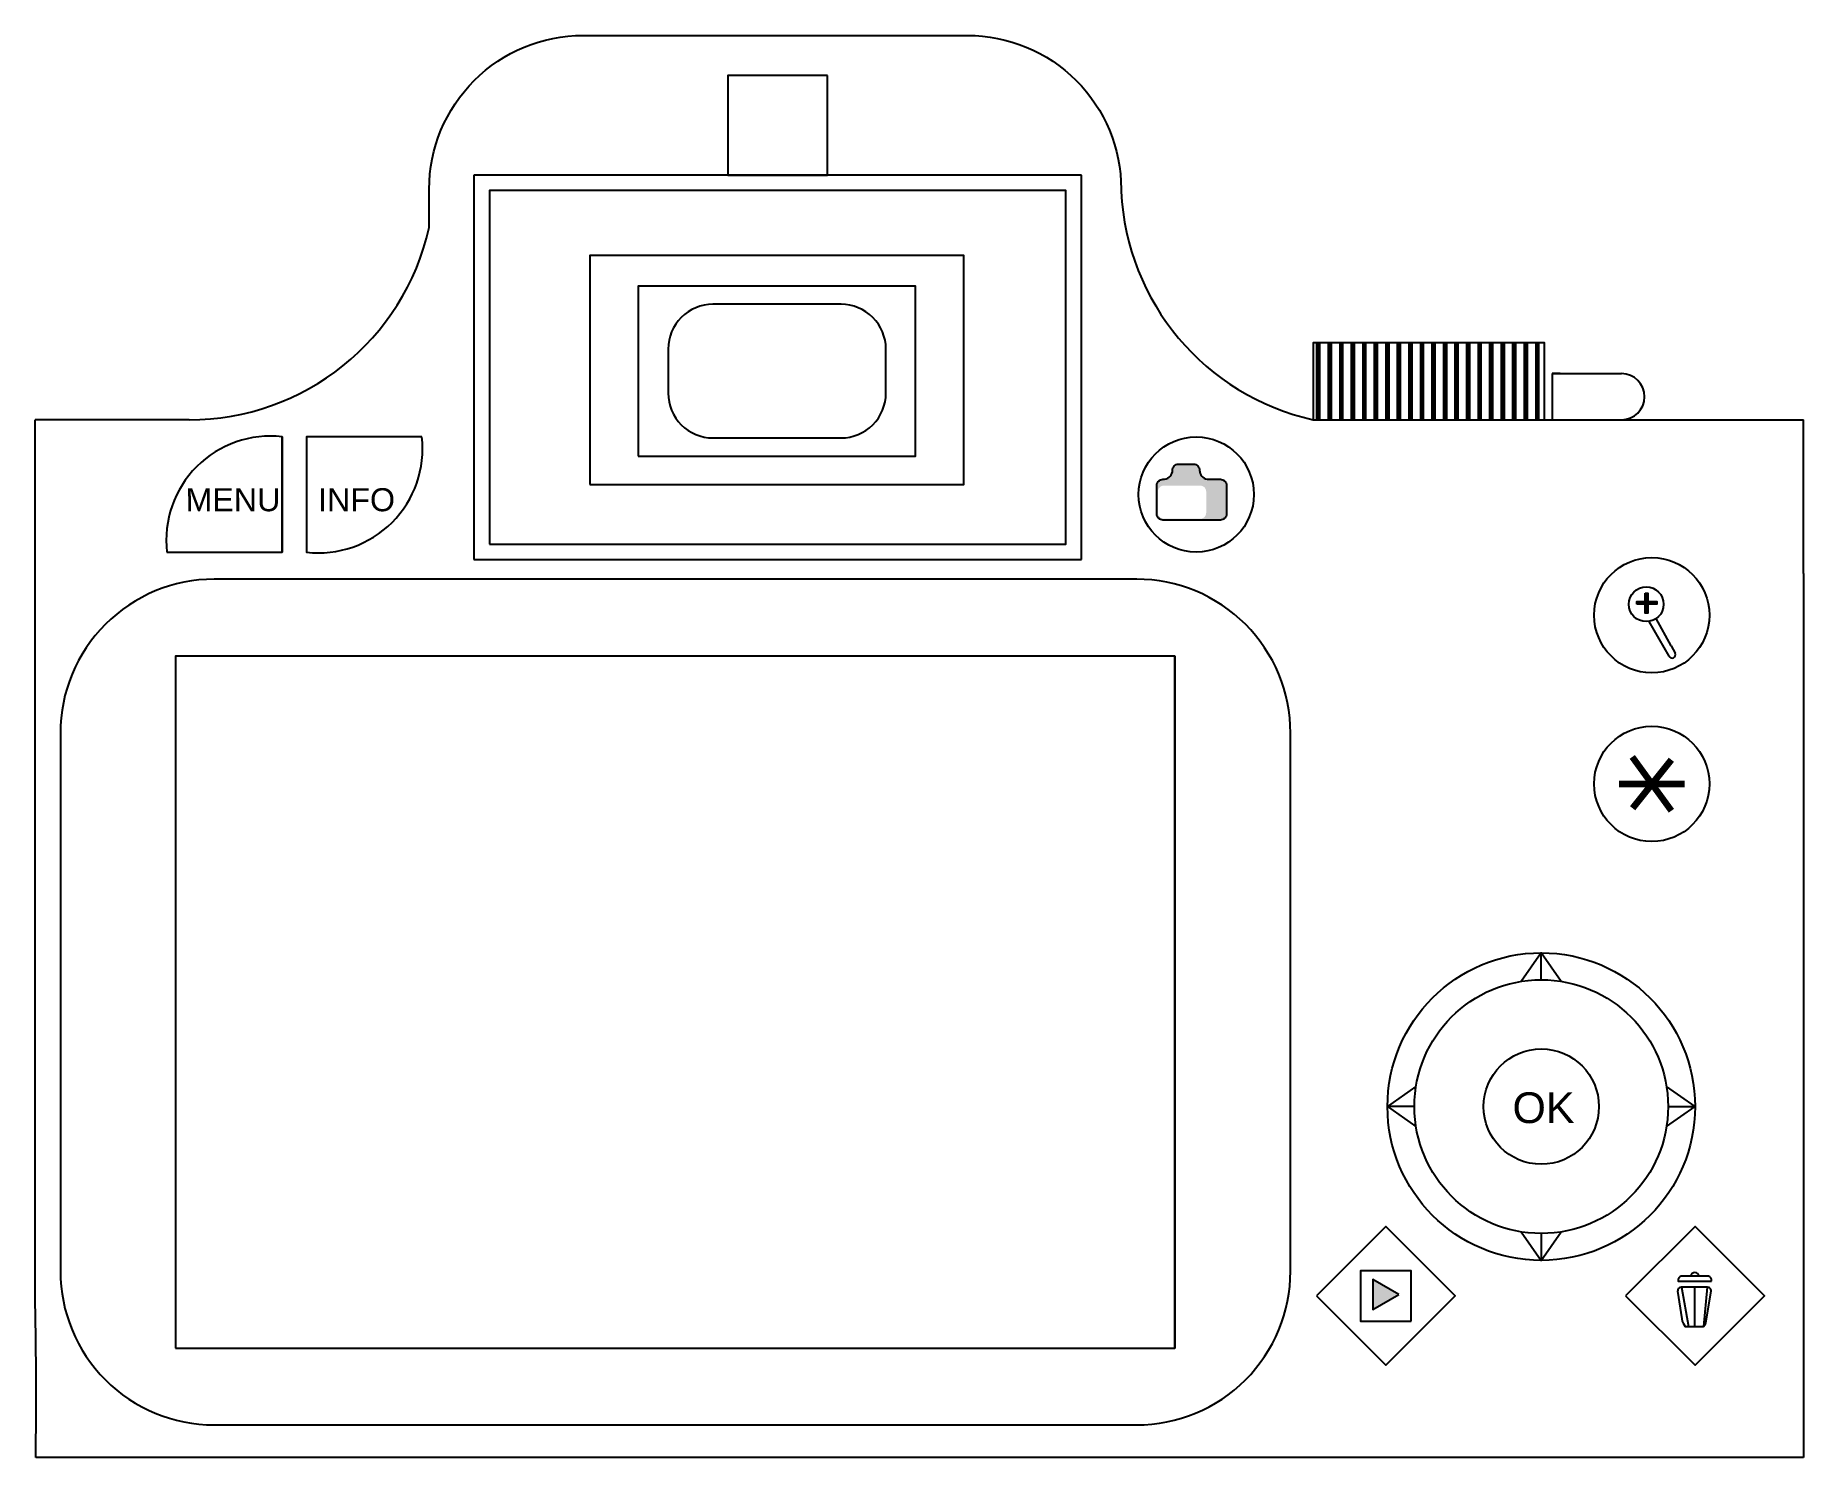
# Model space of a CAD drawing. Header units: millimetres. Extents: x 0.6 to 33.7, y 1.5 to 10.4.
# Drawn here: x 2.127 to 3.277, y 2.429 to 3.354 of the extents above; entities that cross this region are included whole.
import ezdxf

# ---------------------------------------------------------------- set-up
doc = ezdxf.new("R2010")
doc.units = ezdxf.units.MM
doc.header["$MEASUREMENT"] = 0
for name, color, linetype in [('butoane', 222, 'Continuous'), ('camera', 11, 'Continuous'), ('ECRAN DIGITAL', 143, 'Continuous'), ('PROTECȚIE VIZOR', 233, 'Continuous'), ('SELECTOR DE MODURI', 223, 'Continuous'), ('SELECTOR MULTIPLU', 200, 'Continuous'), ('SENZOR', 214, 'Continuous'), ('VIZOR', 151, 'Continuous')]:
    doc.layers.add(name, color=color, linetype=linetype)
doc.styles.get("Standard").update_dxf_attribs({"font": 'arial.ttf'})

msp = doc.modelspace()

# ---------------------------------------------------------------- texts
at = {"layer": 'butoane', "char_height": 0.015, "attachment_point": 1, "rotation": 0.015}
for s, insert in [('{\\C0;INFO}', (2.3111, 3.059)), ('{\\C0;MENU}', (2.2249, 3.059))]:
    msp.add_mtext_dynamic_manual_height_columns(s, width=0.018035, gutter_width=1, heights=[0], dxfattribs=dict(at, insert=insert))
at = {"layer": 'butoane', "insert": (3.0879, 2.6661), "char_height": 0.2, "attachment_point": 1}
msp.add_mtext('{\\H0.1x;\\C0;OK}', dxfattribs=at)

# ---------------------------------------------------------------- hatches: boundary and pattern name
at = {"layer": 'butoane', "true_color": 0x642165}
h = msp.add_hatch(color=219, dxfattribs=at)
h.dxf.hatch_style = 1
h.paths.add_polyline_path([(3.0139, 2.5346), (2.9971, 2.5443), (2.9971, 2.5249)])
at = {"layer": 'camera'}
h = msp.add_hatch(color=256, dxfattribs=at)
h.dxf.hatch_style = 1
h.paths.add_polyline_path([(2.8844, 3.0707, 0.418329), (2.8805, 3.0747), (2.8706, 3.0747, 0.414214), (2.8667, 3.0707), (2.8667, 3.0697, -0.351002), (2.8606, 3.0648, 0.414214), (2.8566, 3.0609), (2.8566, 3.0422, 0.414214), (2.8606, 3.0383), (2.8979, 3.0383, 0.414214), (2.9019, 3.0422), (2.9019, 3.0609, 0.414214), (2.8979, 3.0648), (2.8893, 3.0648, -0.33784)])
h.paths.add_polyline_path([(2.8848, 3.0607, -0.414214), (2.8887, 3.0568), (2.8887, 3.043, -0.414214), (2.8848, 3.0391), (2.8612, 3.0391, -0.414214), (2.8573, 3.043), (2.8573, 3.0568, -0.414214), (2.8612, 3.0607)], flags=16)
at = {"layer": 'camera', "true_color": 0x642165}
h = msp.add_hatch(color=219, dxfattribs=at)
h.dxf.hatch_style = 1
h.paths.add_polyline_path([(3.1741, 2.9853), (3.1759, 2.9853), (3.1759, 2.9907), (3.1741, 2.9907)])
h.paths.add_polyline_path([(3.1759, 2.9853), (3.1741, 2.9853), (3.1741, 2.9836), (3.1759, 2.9836)])
h.paths.add_polyline_path([(3.1687, 2.9853), (3.1687, 2.9836), (3.1741, 2.9836), (3.1741, 2.9853)])
h.paths.add_polyline_path([(3.1817, 2.9836), (3.1817, 2.9853), (3.1759, 2.9853), (3.1759, 2.9836)])
h.paths.add_polyline_path([(3.1741, 2.9777), (3.1759, 2.9777), (3.1759, 2.9836), (3.1741, 2.9836)])
at = {"layer": 'SELECTOR DE MODURI'}
h = msp.add_hatch(dxfattribs=at)
h.set_pattern_fill('PLAST', color=256, scale=0.03, angle=90)
h.set_pattern_definition([(90, (1.492592, 0.311935), (-0.0075, 5e-19), []), (90, (1.4916545, 0.311935), (-0.0075, 5e-19), []), (90, (1.490717, 0.311935), (-0.0075, 5e-19), [])])
h.paths.add_polyline_path([(2.9582, 3.1535), (2.9582, 3.1035), (3.1088, 3.1035), (3.1088, 3.1535)])

# ---------------------------------------------------------------- linework, layer by layer
at = {"color": 0, "lineweight": 100, "ltscale": 2}
msp.add_line((3.1658, 2.8842), (3.1912, 2.8493), dxfattribs=at)
at = {"layer": 'butoane'}
for p, q in [((3.1188, 3.1335), (3.1138, 3.1335)), ((3.1911, 2.9564), (3.1937, 2.9517)), ((3.1066, 2.7568), (3.0936, 2.7382)), ((3.1978, 2.5393), (3.2024, 2.5137)), ((3.2062, 2.5393), (3.2062, 2.5221)), ((3.2146, 2.5393), (3.2121, 2.5137)), ((3.2062, 2.5221), (3.2062, 2.5137))]:
    msp.add_line(p, q, dxfattribs=at)
at = {"layer": 'butoane', "color": 0, "lineweight": 106, "ltscale": 2}
for p, q in [((3.191, 2.8824), (3.166, 2.851)), ((3.1572, 2.8667), (3.1998, 2.8667))]:
    msp.add_line(p, q, dxfattribs=at)
at = {"layer": 'butoane'}
for points in [[(2.2128, 3.0174), (2.2878, 3.0174), (2.2878, 3.0924, 0.483442)], [(2.3786, 3.0924), (2.3036, 3.0924), (2.3036, 3.0174, 0.483442)], [(3.1953, 2.5368), (3.1981, 2.5187, 0.15527), (3.2003, 2.5137), (3.2121, 2.5137, 0.185427), (3.2141, 2.5187), (3.2171, 2.5368, 0.414214), (3.2146, 2.5393), (3.1978, 2.5393, 0.414214)]]:
    msp.add_lwpolyline(points, format="xyb", close=True, dxfattribs=at)
for points in [[(3.1741, 2.9907), (3.1759, 2.9907), (3.1759, 2.9777), (3.1741, 2.9777)], [(3.1687, 2.9836), (3.1687, 2.9853), (3.1817, 2.9853), (3.1817, 2.9836)], [(2.9604, 2.5337), (3.0055, 2.4886), (3.0506, 2.5337), (3.0055, 2.5788)], [(3.1615, 2.5337), (3.2066, 2.4886), (3.2517, 2.5337), (3.2066, 2.5788)], [(3.0219, 2.5173), (3.0219, 2.5501), (2.9891, 2.5501), (2.9891, 2.5173)], [(3.0139, 2.5346), (2.9971, 2.5443), (2.9971, 2.5249)]]:
    msp.add_lwpolyline(points, close=True, dxfattribs=at)
for points in [[(3.1766, 2.9724), (3.1896, 2.9498, 1), (3.1937, 2.9517)], [(3.2174, 2.5432), (3.2174, 2.544, 0.414214), (3.2149, 2.5465), (3.1981, 2.5465, 0.414214), (3.1956, 2.544), (3.1956, 2.5432), (3.2174, 2.5432)]]:
    msp.add_lwpolyline(points, format="xyb", dxfattribs=at)
msp.add_lwpolyline([(3.1911, 2.9564), (3.1814, 2.9743)], dxfattribs=at)
for centre, radius in [((2.8822, 3.0549), 0.0375), ((3.1785, 2.9764), 0.0375), ((3.1749, 2.9835), 0.0113), ((3.1785, 2.8667), 0.0375), ((3.1066, 2.6568), 0.0375), ((3.1066, 2.6568), 0.0375)]:
    msp.add_circle(centre, radius, dxfattribs=at)
msp.add_arc((3.2065, 2.5465), 0.0025, 360, 180, dxfattribs=at)
at = {"layer": 'camera'}
for p, q in [((2.2272, 3.1035), (2.1272, 3.1035)), ((3.2772, 3.0035), (3.2772, 3.1035))]:
    msp.add_line(p, q, dxfattribs=at)
for points in [[(2.2272, 3.1035), (2.2272, 3.1035, 0.351002), (2.3834, 3.2285), (2.3834, 3.2535, -0.414214), (2.4834, 3.3535), (2.7334, 3.3535, -0.414214), (2.8334, 3.2535), (2.8334, 3.2519, 0.33748), (2.9582, 3.1035), (3.2772, 3.1035)], [(2.2272, 3.1035), (2.2272, 3.1035, 0.351002), (2.3834, 3.2285), (2.3834, 3.2535, -0.414214), (2.4834, 3.3535), (2.7334, 3.3535, -0.414214), (2.8334, 3.2535), (2.8334, 3.2519, 0.33748), (2.9582, 3.1035), (3.1772, 3.1035)], [(2.8332, 3.2596), (2.8332, 3.2596, 0.000974), (2.8332, 3.259, 0.000974)], [(3.1772, 3.1035), (3.1772, 3.1035, 1)], [(2.8606, 3.0648), (2.8606, 3.0648, 0.351002), (2.8667, 3.0697), (2.8667, 3.0707, -0.414214), (2.8706, 3.0747), (2.8805, 3.0747, -0.414214), (2.8844, 3.0707), (2.8844, 3.0707, 0.33748), (2.8893, 3.0648), (2.8979, 3.0648, -0.414214), (2.9019, 3.0609), (2.9019, 3.0422, -0.414214), (2.8979, 3.0383), (2.8606, 3.0383, -0.414214), (2.8566, 3.0422), (2.8566, 3.0609, -0.414214), (2.8606, 3.0648), (2.8607, 3.0648)], [(2.1275, 2.4285, 0.007721), (2.1272, 2.5285), (2.1272, 2.978)]]:
    msp.add_lwpolyline(points, format="xyb", dxfattribs=at)
for points in [[(2.4225, 3.0226), (2.7975, 3.0226), (2.7975, 3.2526), (2.4225, 3.2526)], [(2.4878, 3.0613), (2.731, 3.0613), (2.731, 3.2104), (2.4878, 3.2104)], [(2.5193, 3.0798), (2.6997, 3.0798), (2.6997, 3.1905), (2.5193, 3.1905)], [(2.2878, 3.0924), (2.2878, 3.0924), (2.2878, 3.0174), (2.2878, 3.0174)], [(2.8683, 2.9498), (2.8683, 2.9498), (2.8683, 2.4998), (2.8683, 2.4998)]]:
    msp.add_lwpolyline(points, close=True, dxfattribs=at)
for points in [[(2.1272, 2.5787), (2.1272, 3.1035)], [(3.2772, 3.0035), (3.2772, 2.4285)], [(2.2605, 2.4285), (2.1275, 2.4285)], [(3.1507, 2.4285), (2.2605, 2.4285)], [(3.2772, 2.4285), (2.3353, 2.4285)]]:
    msp.add_lwpolyline(points, dxfattribs=at)
msp.add_lwpolyline([(2.2435, 2.4498), (2.8435, 2.4498, 0.414214), (2.9435, 2.5498), (2.9435, 2.8998, 0.414214), (2.8435, 2.9998), (2.2435, 2.9998, 0.414214), (2.1435, 2.8998), (2.1435, 2.5498, 0.414214)], format="xyb", close=True, dxfattribs=at)
at = {"layer": 'ECRAN DIGITAL'}
msp.add_lwpolyline([(2.2183, 2.4998), (2.8683, 2.4998), (2.8683, 2.9498), (2.2183, 2.9498)], close=True, dxfattribs=at)
at = {"layer": 'PROTECȚIE VIZOR'}
for p, q in [((2.8075, 3.2626), (2.4125, 3.2626)), ((2.4125, 3.2626), (2.4125, 3.0126)), ((2.8075, 3.0126), (2.8075, 3.2626)), ((2.7975, 3.2526), (2.4225, 3.2526)), ((2.4225, 3.2526), (2.4225, 3.0226)), ((2.7975, 3.0226), (2.7975, 3.2526)), ((2.4225, 3.0226), (2.7975, 3.0226)), ((2.4225, 3.0226), (2.4354, 3.0226)), ((2.4125, 3.0126), (2.4354, 3.0126)), ((2.4225, 3.0126), (2.8075, 3.0126))]:
    msp.add_line(p, q, dxfattribs=at)
at = {"layer": 'SELECTOR DE MODURI'}
for p, q in [((3.1138, 3.1335), (3.1588, 3.1335)), ((3.1138, 3.1335), (3.1138, 3.1035)), ((3.1088, 3.1035), (3.1588, 3.1035))]:
    msp.add_line(p, q, dxfattribs=at)
msp.add_lwpolyline([(2.9582, 3.1035), (3.1088, 3.1035), (3.1088, 3.1535), (2.9582, 3.1535)], close=True, dxfattribs=at)
msp.add_arc((3.1588, 3.1185), 0.015, 270, 90, dxfattribs=at)
at = {"layer": 'SELECTOR MULTIPLU'}
for p, q in [((3.1196, 2.7382), (3.1066, 2.7568)), ((3.0251, 2.6698), (3.0066, 2.6568)), ((3.188, 2.6438), (3.2066, 2.6568)), ((3.0936, 2.5753), (3.1066, 2.5568))]:
    msp.add_line(p, q, dxfattribs=at)
for points in [[(3.1066, 2.7393), (3.1066, 2.7568), (3.0936, 2.7382)], [(3.1891, 2.6568), (3.2066, 2.6568), (3.188, 2.6698)], [(3.0241, 2.6568), (3.0066, 2.6568), (3.0251, 2.6438)], [(3.1066, 2.5743), (3.1066, 2.5568), (3.1196, 2.5753)]]:
    msp.add_lwpolyline(points, dxfattribs=at)
for radius in [0.1, 0.0825]:
    msp.add_circle((3.1066, 2.6568), radius, dxfattribs=at)
at = {"layer": 'SENZOR'}
msp.add_lwpolyline([(2.6424, 3.3275), (2.5775, 3.3275), (2.5775, 3.2626), (2.6424, 3.2626)], close=True, dxfattribs=at)
at = {"layer": 'VIZOR'}
msp.add_lwpolyline([(2.5679, 3.0917), (2.6513, 3.0917, 0.414214), (2.6804, 3.1208), (2.6804, 3.1495, 0.414214), (2.6513, 3.1786), (2.5679, 3.1786, 0.414214), (2.5388, 3.1495), (2.5388, 3.1208, 0.414214)], format="xyb", close=True, dxfattribs=at)

msp.set_redraw_order([(e.dxf.handle, doc.entitydb.next_handle()) for e in msp.query("TEXT MTEXT ATTDEF DIMENSION ARC_DIMENSION")])  # texts and dimensions are drawn at this point

doc.saveas('drawing.dxf')
